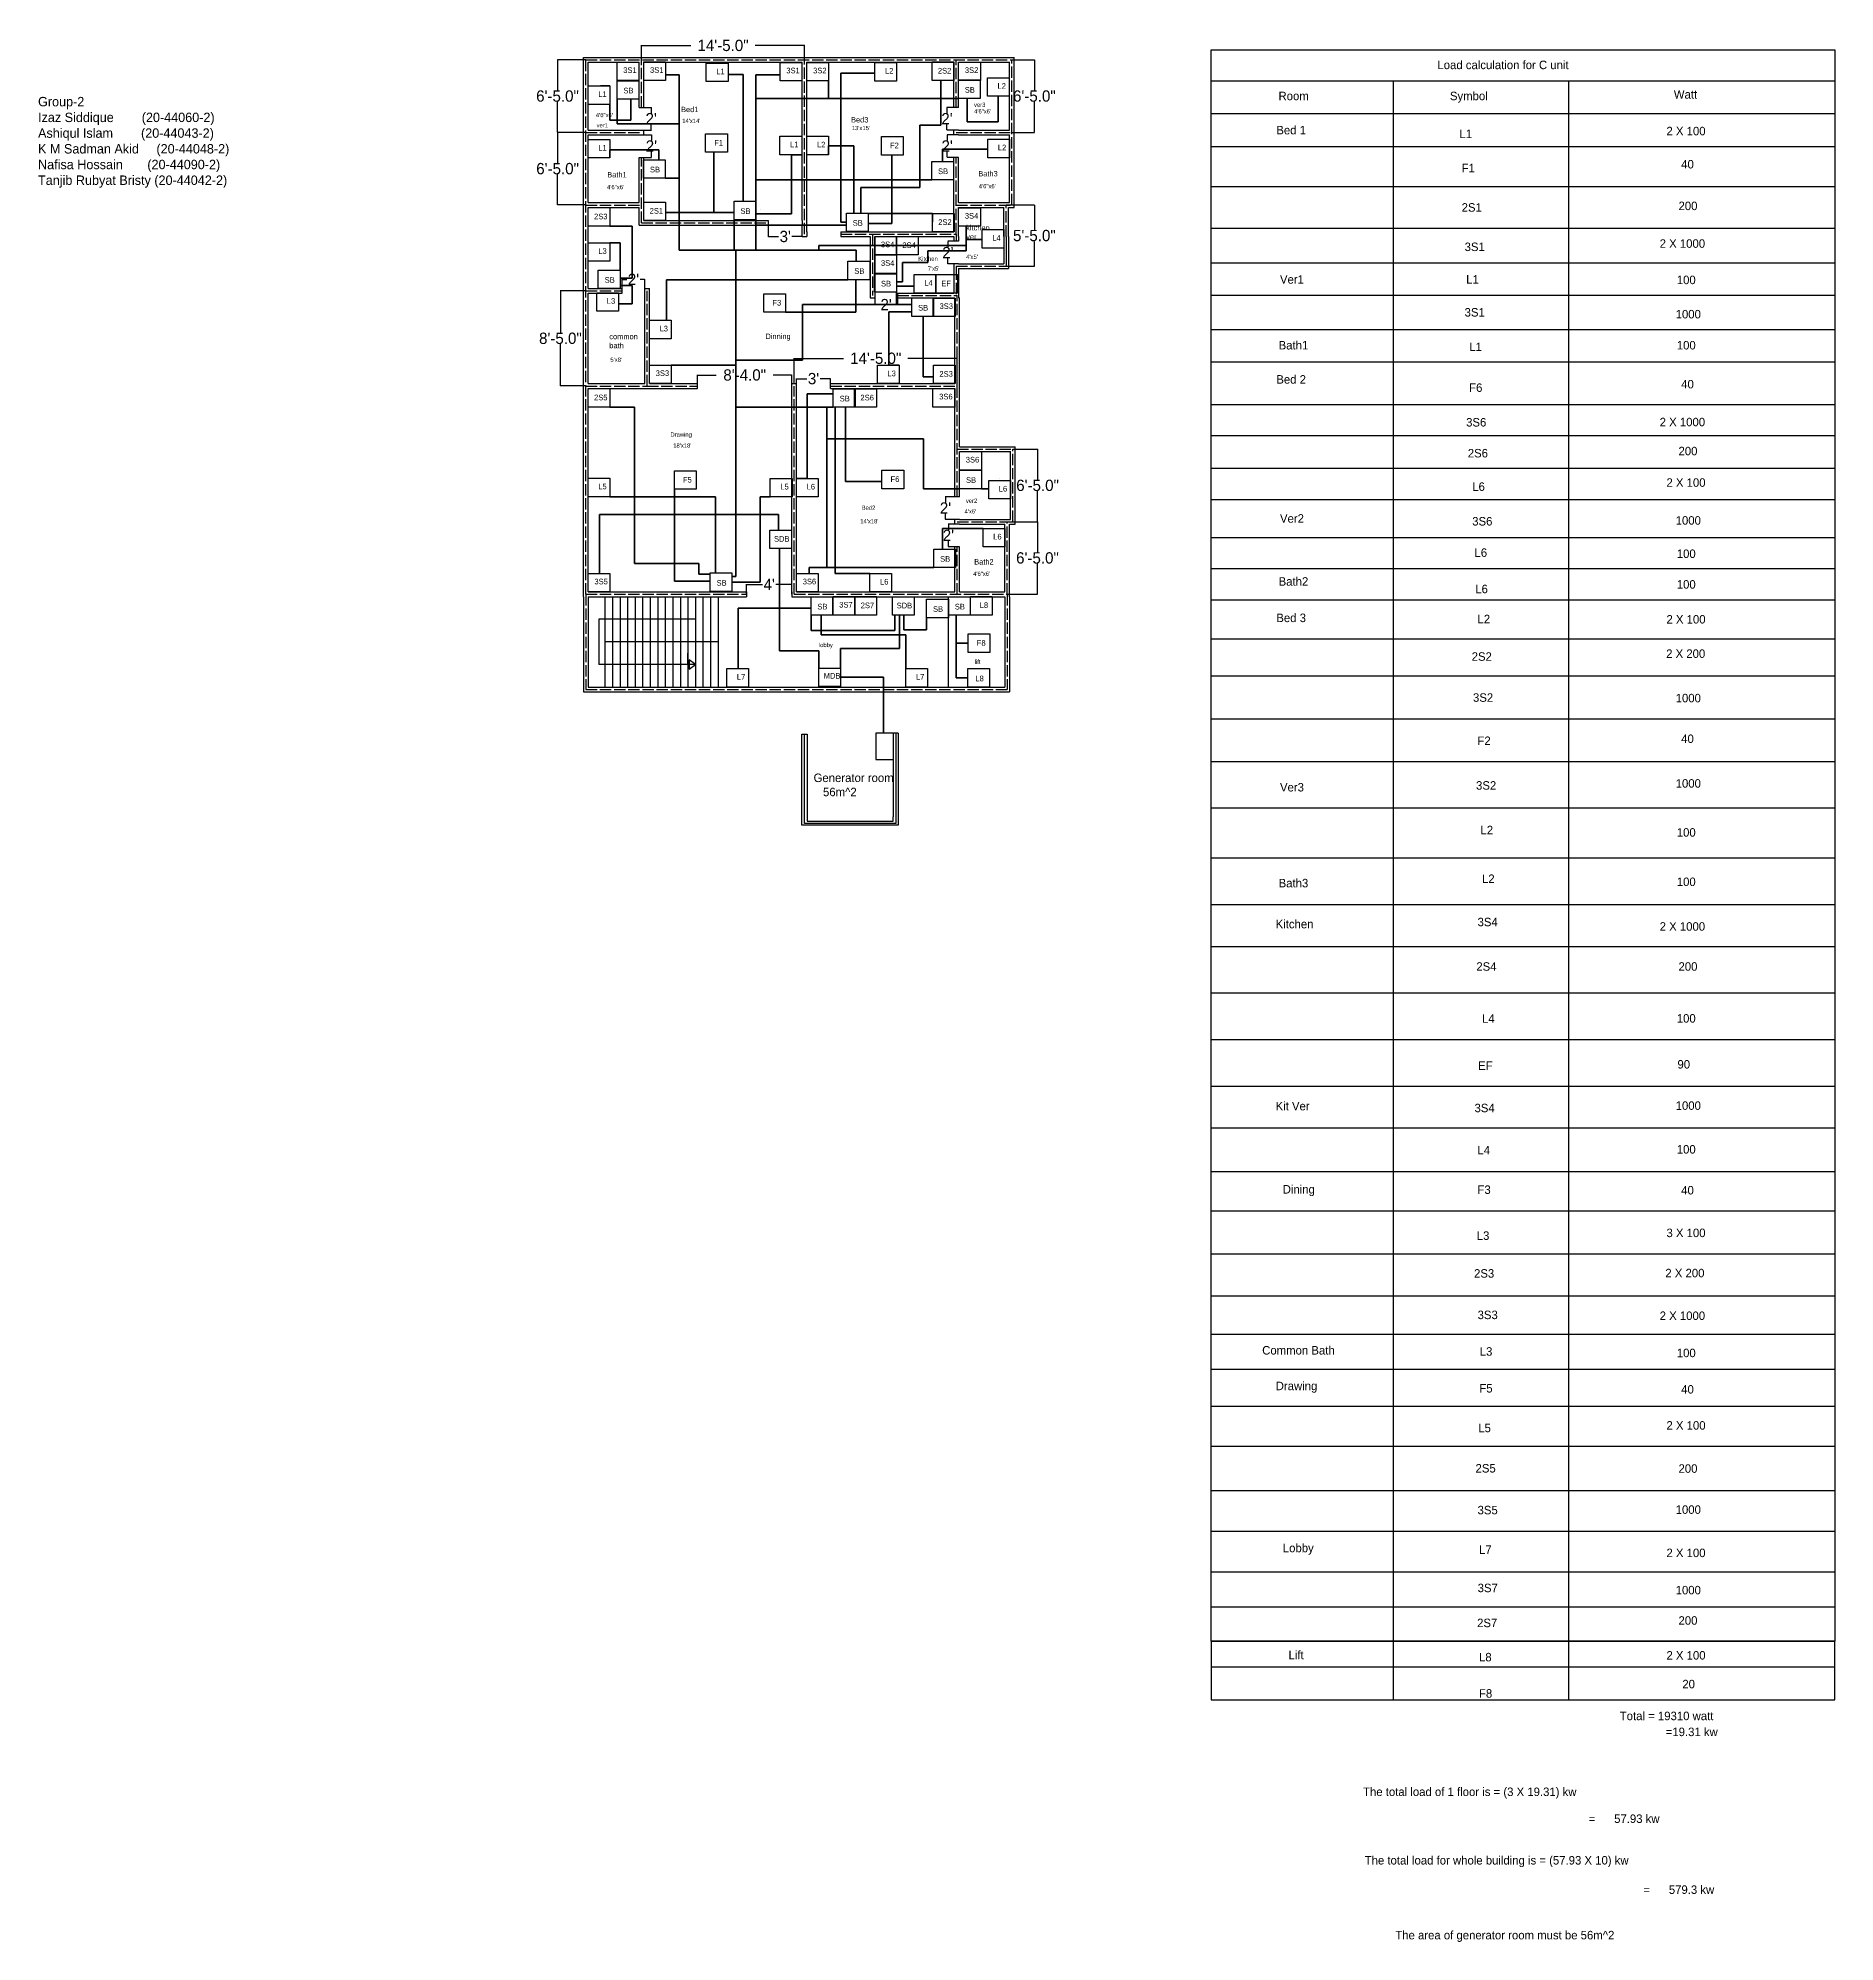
# Model space of a CAD drawing. Header units: inches. Extents: x 1026 to 2933, y -1122 to 897.
import ezdxf

# ---------------------------------------------------------------- set-up
doc = ezdxf.new("R2010")
doc.units = ezdxf.units.IN
doc.header["$MEASUREMENT"] = 0
doc.linetypes.add('ACAD_ISO02W100', pattern=[15, 12, -3])
doc.layers.add('Layer1', color=1, linetype='Continuous')
doc.layers.add('Layer3', color=2, linetype='Continuous')
doc.layers.add('Layer2', color=7, linetype='Continuous', true_color=0x28e316)
doc.dimstyles.get("Standard").update_dxf_attribs({"dimtxt": 12, "dimasz": 0.18, "dimexe": 0.18, "dimexo": 0.0625, "dimgap": 0.09, "dimtad": 0, "dimtih": 1, "dimtoh": 1, "dimdec": 1, "dimzin": 0, "dimdsep": 46, "dimlunit": 3, "dimtxsty": 'Standard', "dimcen": 0.09, "dimclre": 256, "dimadec": 0, "dimazin": 0, "dimtfac": 1, "dimtdec": 1, "dimtofl": 0, "dimtmove": 0, "dimatfit": 3, "dimfxl": 1, "dimtolj": 1, "dimtzin": 0, "dimarcsym": 0})

msp = doc.modelspace()

# ---------------------------------------------------------------- texts
at = {"color": 7, "true_color": 0xffffff, "attachment_point": 1}
for s, width, heights, insert, char_height in [('Load calculation for C unit', 225.36, [0], (2511.01, 873.48), 9), ('Group-2^JIzaz Siddique        (20-44060-2)^JAshiqul Islam        (20-44043-2)^JK M Sadman Akid     (20-44048-2)^JNafisa Hossain       (20-44090-2)^JTanjib Rubyat Bristy (20-44042-2)', 633.2652, [0], (1026.41, 835.02), 10), ('Room ', 230.5143, [0], (2342.42, 840.52), 9), ('Symbol', 127.0986, [0], (2524.26, 840.54), 9), ('Watt', 194.2004, [0], (2761.8, 842.18), 9), ('Bed 1', 114.4972, [0], (2340.11, 804.3), 9), ('L1', 160.6895, [0], (2534.41, 800.32), 9), ('2 X 100', 199.0477, [0], (2753.99, 803.3), 9), ('40', 169.9022, [0], (2769.63, 768.12), 9), ('F1', 138.6341, [0], (2536.68, 764.08), 9), ('2S1', 133.4141, [0], (2536.68, 722.29), 9), ('200', 121.1425, [0], (2766.77, 723.93), 9), ('3S1', 148.4133, [0], (2539.84, 680.5), 9), ('2 X 1000', 195.2748, [0], (2746.8, 683.97), 9), ('Ver1', 109.4232, [0], (2343.97, 645.92), 9), ('L1', 160.6895, [0], (2541.57, 645.99), 9), ('100', 155.5474, [0], (2764.92, 645.42), 9), ('3S1', 148.4133, [0], (2539.84, 611.02), 9), ('1000', 194.006, [0], (2763.77, 609.05), 9), ('Bath1', 134.0038, [0], (2342.56, 576.13), 9), ('L1', 160.6895, [0], (2544.76, 574.4), 9), ('100', 155.5474, [0], (2764.92, 576.12), 9), ('Bed 2', 114.4972, [0], (2340.11, 539.87), 9), ('F6', 138.6341, [0], (2544.67, 531.11), 9), ('40', 169.9022, [0], (2769.63, 534.8), 9), ('3S6', 148.4133, [0], (2541.46, 494.37), 9), ('2 X 1000', 195.2748, [0], (2746.8, 494.63), 9), ('2S6', 133.4141, [0], (2543.24, 461.59), 9), ('200', 121.1425, [0], (2766.77, 463.85), 9), ('L6', 160.6895, [0], (2547.95, 426.12), 9), ('2 X 100', 199.0477, [0], (2753.99, 430.45), 9), ('Ver2', 109.4232, [0], (2343.97, 392.33), 9), ('3S6', 148.4133, [0], (2547.93, 389.35), 9), ('1000', 194.006, [0], (2763.77, 390.25), 9), ('L6', 160.6895, [0], (2550.34, 356.12), 9), ('100', 155.5474, [0], (2764.92, 354.92), 9), ('Bath2', 134.0038, [0], (2342.56, 325.52), 9), ('L6', 160.6895, [0], (2551.14, 317.54), 9), ('100', 155.5474, [0], (2764.92, 322.41), 9), ('Bed 3', 114.4972, [0], (2340.11, 286.9), 9), ('L2', 160.6895, [0], (2553.53, 285.72), 9), ('2 X 100', 199.0477, [0], (2753.99, 285.37), 9), ('2S2', 133.4141, [0], (2547.36, 245.89), 9), ('2 X 200', 277.7382, [0], (2753.66, 248.95), 9), ('3S2', 148.4133, [0], (2548.74, 202.37), 9), ('1000', 194.006, [0], (2763.77, 201.77), 9), ('F2', 138.6341, [0], (2553.47, 156.51), 9), ('40', 169.9022, [0], (2769.63, 158.67), 9), ('Generator room^J   56m^ 2', 119.3862, [0], (1849.16, 117.2), 9), ('Ver3', 109.4232, [0], (2343.97, 107.22), 9), ('3S2', 148.4133, [0], (2551.98, 109.14), 9), ('1000', 194.006, [0], (2763.77, 111.27), 9), ('L2', 160.6895, [0], (2556.71, 61.82), 9), ('100', 155.5474, [0], (2764.92, 59.28), 9), ('Bath3', 134.0038, [0], (2342.56, 5.52), 9), ('L2', 160.6895, [0], (2558.3, 10.12), 9), ('100', 155.5474, [0], (2764.92, 6.9), 9), ('Kitchen', 267.2416, [0], (2339.38, -37.93), 9), ('3S4', 148.4133, [0], (2553.6, -35.75), 9), ('2 X 1000', 195.2748, [0], (2746.8, -40.46), 9), ('2S4', 133.4141, [0], (2552.29, -82.95), 9), ('200', 121.1425, [0], (2766.77, -82.93), 9), ('L4', 160.6895, [0], (2558.3, -138.2), 9), ('100', 155.5474, [0], (2764.92, -137.98), 9), ('EF', 167.0235, [0], (2554.24, -188.15), 9), ('90', 101.5188, [0], (2765.67, -186.72), 9), ('Kit Ver', 109.4034, [0], (2339.3, -231.04), 9), ('3S4', 148.4133, [0], (2550.37, -233.04), 9), ('1000', 194.006, [0], (2763.77, -230.51), 9), ('L4', 160.6895, [0], (2553.52, -277.75), 9), ('100', 155.5474, [0], (2764.92, -276.89), 9), ('Dining', 203.6587, [0], (2346.87, -319.3), 9), ('F3', 138.6341, [0], (2553.49, -319.69), 9), ('40', 169.9022, [0], (2769.63, -320.3), 9), ('L3', 160.6895, [0], (2552.73, -368.44), 9), ('3 X 100', 199.0477, [0], (2753.99, -365.53), 9), ('2S3', 133.4141, [0], (2549.85, -408.54), 9), ('2 X 200', 212.5012, [0], (2752.81, -408.17), 9), ('3S3', 148.4133, [0], (2553.61, -452.52), 9), ('2 X 1000', 195.2748, [0], (2746.8, -453.41), 9), ('Common Bath', 191.8768, [0], (2325.1, -490.1), 9), ('L3', 160.6895, [0], (2555.91, -491.34), 9), ('100', 155.5474, [0], (2764.92, -492.89), 9), ('Drawing', 161.5805, [0], (2339.45, -527.91), 9), ('F5', 138.6341, [0], (2555.5, -530.39), 9), ('40', 169.9022, [0], (2769.63, -531.51), 9), ('L5', 160.6895, [0], (2554.32, -572.48), 9), ('2 X 100', 199.0477, [0], (2753.99, -569.77), 9), ('2S5', 133.4141, [0], (2551.46, -615.26), 9), ('200', 121.1425, [0], (2766.77, -615.54), 9), ('3S5', 148.4133, [0], (2553.6, -659.61), 9), ('1000', 194.006, [0], (2763.77, -659.09), 9), ('Lobby', 145.5907, [0], (2346.99, -699.82), 9), ('L7', 160.6895, [9], (2555.12, -701.58), 9), ('2 X 100', 199.0477, [0], (2753.99, -705.01), 9), ('3S7', 148.4133, [0], (2553.68, -742.19), 9), ('1000', 194.006, [0], (2763.77, -744.52), 9), ('2S7', 133.4141, [0], (2553.1, -779.3), 9), ('200', 121.1425, [0], (2766.77, -776.71), 9), ('Lift', 230.5888, [0], (2353.03, -813.31), 9), ('L8', 160.6895, [0], (2555.12, -815.6), 9), ('2 X 100', 199.0477, [0], (2753.99, -813.68), 9), ('20', 166.0434, [0], (2770.84, -844.19), 9), ('F8', 138.6341, [0], (2555.09, -854.12), 9), ('Total = 19310 watt^J      ', 455.4202, [0], (2704.44, -877.97), 9), ('=19.31 kw', 137.5466, [0], (2753.2, -894.89), 9), ('The total load of 1 floor is = (3 X 19.31) kw', 596.7008, [0], (2432.11, -958.45), 9), ('\\pxi-3,l4,t4;=^I57.93 kw', 148.9587, [0], (2662.48, -986.99), 9), ('The total load for whole building is = (57.93 X 10) kw', 496.2403, [0], (2433.85, -1031.11), 9), ('\\pxi-3,l4,t4;=^I579.3 kw', 160.2172, [0], (2720.5, -1062.25), 9), ('The area of generator room must be 56m^ 2', 385.0091, [0], (2466.31, -1110.5), 9)]:
    msp.add_mtext_dynamic_manual_height_columns(s, width=width, gutter_width=1, heights=heights, dxfattribs=dict(at, insert=insert, char_height=char_height))
at = {"attachment_point": 1}
for s, insert, char_height, width in [('3S1', (1647.19, 866.42), 6, 8.538), ('3S1', (1675.65, 866.52), 6, 8.538), ('L1', (1746.03, 865.11), 6, 11.9532), ('3S1', (1820.25, 866), 6, 8.538), ('3S2', (1848.65, 866), 6, 8.538), ('L2', (1924.91, 865.67), 6, 11.9532), ('2S2', (1981.02, 865.82), 6, 8.2534), ('3S2', (2009.65, 866.42), 6, 8.538), ('L2', (2044.33, 849.63), 6, 11.9532), ('L1', (1620.77, 840.94), 6, 11.9532), ('SB', (1647.46, 844.72), 6, 8.2534), ('SB', (2009.6, 845.52), 6, 8.2534), ('{\\C3;Bed1}', (1708.59, 824.58), 5.7, 93.5153), ('{\\C3;Bed3}', (1888.91, 813.64), 5.7, 93.5153), ('F1', (1743.78, 789.44), 6, 10.8148), ('L1', (1620.77, 784.18), 6, 11.9532), ('L1', (1824.22, 787.56), 6, 11.9532), ('L2', (1852.77, 787.46), 6, 11.9532), ('F2', (1930.24, 786.53), 6, 10.8148), ('L2', (2044.67, 784.29), 6, 11.9532), ('{\\C3;Bath1}', (1630.3, 755.32), 5.7, 93.5153), ('SB', (1675.56, 760.97), 6, 8.2534), ('SB', (1981.23, 759.11), 6, 8.2534), ('{\\C3;Bath3}', (2023.94, 756.4), 5.7, 93.5153), ('2S3', (1616.27, 711.2), 6, 8.2534), ('2S1', (1675.27, 717.17), 6, 8.2534), ('SB', (1771.56, 716.93), 6, 8.2534), ('3S4', (2009.65, 711.89), 6, 8.538), ('SB', (1890.73, 704.35), 6, 8.2534), ('2S2', (1981.37, 705.17), 6, 8.2534), ('{\\C3;kitchen\\Pver}', (2011.08, 699.1), 5.7, 93.5153), ('L4', (2038.71, 688.41), 6, 11.9532), ('L3', (1620.77, 674.55), 6, 11.9532), ('3S4', (1920.65, 681.53), 6, 8.538), ('2S4', (1943.34, 680.72), 6, 8.2534), ('SB', (1892.37, 653.34), 6, 8.2534), ('3S4', (1920.65, 661.83), 6, 8.538), ('SB', (1627.56, 643.86), 6, 8.2534), ('SB', (1920.67, 639.96), 6, 8.2534), ('L4', (1966.58, 640.73), 6, 11.9532), ('EF', (1984.58, 640.17), 6, 11.0994), ('L3', (1629.81, 621.56), 6, 11.9532), ('F3', (1805.5, 619.7), 6, 10.8148), ('SB', (1960.04, 614.39), 6, 8.2534), ('3S3', (1982.77, 616.07), 6, 8.538), ('L3', (1685.77, 592.24), 6, 11.9532), ('{\\C3;common\\Pbath}', (1632.48, 583.67), 5.7, 93.5153), ('{\\C3;Dinning}', (1798.14, 583.91), 5.7, 93.5153), ('3S3', (1681.65, 544.94), 6, 8.538), ('L3', (1927.52, 544.73), 6, 11.9532), ('2S3', (1982.65, 544.17), 6, 8.2534), ('2S5', (1616.27, 519.21), 6, 8.2534), ('SB', (1876.85, 518), 6, 8.2534), ('2S6', (1898.87, 519.08), 6, 8.2534), ('3S6', (1982.4, 520.12), 6, 8.538), ('3S6', (2010.65, 453.18), 6, 8.538), ('L5', (1620.77, 424.79), 6, 11.9532), ('F5', (1710.56, 431.94), 6, 10.8148), ('L5', (1813.9, 424.59), 6, 11.9532), ('L6', (1841.77, 424.59), 6, 11.9532), ('F6', (1930.82, 432.52), 6, 10.8148), ('SB', (2010.89, 431.6), 6, 8.2534), ('L6', (2045.65, 422.41), 6, 11.9532), ('SDB', (1807.15, 369.19), 6, 12.2378), ('L6', (2039.73, 371.56), 6, 11.9532), ('SB', (1983.44, 347.88), 6, 8.2534), ('{\\C3;Bath2}', (2019.59, 344.67), 5.7, 93.5153), ('3S5', (1616.65, 323.94), 6, 8.538), ('3S6', (1837.65, 323.94), 6, 8.538), ('L6', (1919.6, 323.73), 6, 11.9532), ('SB', (1746.22, 322.51), 6, 8.2534), ('SB', (1853.27, 297.29), 6, 8.2534), ('3S7', (1876.32, 299.31), 6, 8.538), ('2S7', (1899.18, 298.63), 6, 8.2534), ('SDB', (1937.29, 298.47), 6, 12.2378), ('SB', (1975.87, 294.77), 6, 8.2534), ('SB', (1999.01, 297.28), 6, 8.2534), ('L8', (2025.47, 298.85), 6, 11.9532), ('F8', (2022.34, 258.83), 6, 10.8148), ('L7', (1767.79, 222.73), 6, 11.9532), ('MDB', (1859.88, 223.92), 6, 15.0838), ('L7', (1957.72, 222.73), 6, 11.9532), ('L8', (2020.81, 221.1), 6, 11.9532)]:
    msp.add_mtext(s, dxfattribs=dict(at, insert=insert, char_height=char_height, width=width))
at = {"layer": 'Defpoints', "color": 0, "lineweight": 35, "char_height": 4.5, "attachment_point": 1}
for s, insert in [('{\\C3;ver3}', (2019.39, 828.97)), ("14'x14'", (1709.81, 811.83)), ('4\'6"x6\'', (2019.5, 821.99)), ("13'x15'", (1889.75, 804.29)), ('4\'6"x6\'', (1630.06, 741.62)), ('4\'6"x6\'', (2024.42, 742.61)), ('{\\C3;Kitchen}', (1960.22, 665.57)), ("7'x5'", (1970.29, 655.21)), ("5'x8'", (1633.59, 558.53)), ('{\\C3;Drawing}', (1697.31, 479.11)), ("18'x18'", (1700.29, 467.47)), ('{\\C3;ver2}', (2010.73, 408.9)), ("14'x18'", (1898.68, 387.17)), ("4'x6'", (2009.32, 397.62)), ('4\'6"x6\'', (2018.44, 331.43)), ('{\\C3;lobby}', (1854.76, 255.85)), ('{\\C3;lift}', (2020.05, 238.03))]:
    msp.add_mtext(s, dxfattribs=dict(at, insert=insert))
for s, insert, width in [('4\'6"x6\'', (1618.19, 818.06), 0.7854), ('{\\C3;ver1}', (1618.98, 807.15), 1.4554), ("4'x5'", (2011.08, 667.65), 1.2549), ('{\\C3;Bed2}', (1900.23, 401.54), 0.3496)]:
    msp.add_mtext(s, dxfattribs=dict(at, insert=insert, width=width))

# ---------------------------------------------------------------- blocks, each defined once
blk = doc.blocks.new('*D29')
at = {"layer": 'Defpoints', "lineweight": -2, "transparency": 16777216}
for p, q in [((1607.5, 874.4), (1577.4, 874.4)), ((1607.5, 797.4), (1577.4, 797.4))]:
    blk.add_line(p, q, dxfattribs=at)
at = {"layer": 'Defpoints', "color": 0, "lineweight": -2, "transparency": 16777216}
for p, q in [((1577.5, 874.2), (1577.5, 841.9)), ((1577.5, 797.5), (1577.5, 829.8))]:
    blk.add_line(p, q, dxfattribs=at)
at = {"layer": 'Defpoints', "color": 0, "transparency": 16777216}
for p in [(1607.6, 874.4), (1577.5, 797.4), (1607.6, 797.4)]:
    blk.add_point(p, dxfattribs=at)
for points in [[(1577.5, 874.2), (1577.6, 874.2), (1577.5, 874.4)], [(1577.5, 797.5), (1577.6, 797.5), (1577.5, 797.4)]]:
    blk.add_solid(points, dxfattribs=at)
at = {"layer": 'Defpoints', "color": 0, "lineweight": 35, "transparency": 16777216, "insert": (1577.5, 835.9), "char_height": 12, "attachment_point": 5}
blk.add_mtext('\\A1;6\'-5.0"', dxfattribs=at)
blk = doc.blocks.new('*D30')
at = {"layer": 'Defpoints', "lineweight": -2, "transparency": 16777216}
for p, q in [((1607.5, 797.4), (1577.4, 797.4)), ((1607.5, 720.4), (1577.4, 720.4))]:
    blk.add_line(p, q, dxfattribs=at)
at = {"layer": 'Defpoints', "color": 0, "lineweight": -2, "transparency": 16777216}
for p, q in [((1577.6, 797.2), (1577.6, 764.9)), ((1577.6, 720.5), (1577.6, 752.8))]:
    blk.add_line(p, q, dxfattribs=at)
at = {"layer": 'Defpoints', "color": 0, "transparency": 16777216}
for p in [(1577.6, 797.4), (1607.6, 797.4), (1607.6, 720.4)]:
    blk.add_point(p, dxfattribs=at)
for points in [[(1577.5, 797.2), (1577.6, 797.2), (1577.6, 797.4)], [(1577.5, 720.5), (1577.6, 720.5), (1577.6, 720.4)]]:
    blk.add_solid(points, dxfattribs=at)
at = {"layer": 'Defpoints', "color": 0, "lineweight": 35, "transparency": 16777216, "insert": (1577.6, 758.9), "char_height": 12, "attachment_point": 5}
blk.add_mtext('\\A1;6\'-5.0"', dxfattribs=at)
blk = doc.blocks.new('*D31')
at = {"layer": 'Defpoints', "lineweight": -2, "transparency": 16777216}
for p, q in [((1607.5, 629.4), (1580.4, 629.4)), ((1607.5, 528.4), (1580.4, 528.4))]:
    blk.add_line(p, q, dxfattribs=at)
at = {"layer": 'Defpoints', "color": 0, "lineweight": -2, "transparency": 16777216}
for p, q in [((1580.6, 629.2), (1580.6, 584.9)), ((1580.6, 528.5), (1580.6, 572.8))]:
    blk.add_line(p, q, dxfattribs=at)
at = {"layer": 'Defpoints', "color": 0, "transparency": 16777216}
for p in [(1607.6, 629.4), (1580.6, 528.4), (1607.6, 528.4)]:
    blk.add_point(p, dxfattribs=at)
for points in [[(1580.6, 629.2), (1580.7, 629.2), (1580.6, 629.4)], [(1580.6, 528.5), (1580.7, 528.5), (1580.6, 528.4)]]:
    blk.add_solid(points, dxfattribs=at)
at = {"layer": 'Defpoints', "color": 0, "lineweight": 35, "transparency": 16777216, "insert": (1580.6, 578.9), "char_height": 12, "attachment_point": 5}
blk.add_mtext('\\A1;8\'-5.0"', dxfattribs=at)
blk = doc.blocks.new('*D32')
at = {"layer": 'Defpoints', "lineweight": -2, "transparency": 16777216}
for p, q in [((1666.6, 874.4), (1666.6, 889.8)), ((1839.6, 874.4), (1839.6, 889.8))]:
    blk.add_line(p, q, dxfattribs=at)
at = {"layer": 'Defpoints', "color": 0, "lineweight": -2, "transparency": 16777216}
for p, q in [((1666.8, 889.6), (1719, 889.6)), ((1839.4, 889.6), (1787.2, 889.6))]:
    blk.add_line(p, q, dxfattribs=at)
at = {"layer": 'Defpoints', "color": 0, "transparency": 16777216}
for p in [(1839.6, 889.6), (1666.6, 874.4), (1839.6, 874.4)]:
    blk.add_point(p, dxfattribs=at)
for points in [[(1666.8, 889.6), (1666.8, 889.5), (1666.6, 889.6)], [(1839.4, 889.6), (1839.4, 889.5), (1839.6, 889.6)]]:
    blk.add_solid(points, dxfattribs=at)
at = {"layer": 'Defpoints', "color": 0, "lineweight": 35, "transparency": 16777216, "insert": (1753.1, 889.6), "char_height": 12, "attachment_point": 5}
blk.add_mtext('\\A1;14\'-5.0"', dxfattribs=at)
blk = doc.blocks.new('*D34')
at = {"layer": 'Defpoints', "lineweight": -2, "transparency": 16777216}
for p, q in [((2059.6, 874.4), (2083.6, 874.4)), ((2059.6, 797.4), (2083.6, 797.4))]:
    blk.add_line(p, q, dxfattribs=at)
at = {"layer": 'Defpoints', "color": 0, "lineweight": -2, "transparency": 16777216}
for p, q in [((2083.4, 874.2), (2083.4, 841.9)), ((2083.4, 797.5), (2083.4, 829.8))]:
    blk.add_line(p, q, dxfattribs=at)
at = {"layer": 'Defpoints', "color": 0, "transparency": 16777216}
for p in [(2059.6, 874.4), (2059.6, 797.4), (2083.4, 797.4)]:
    blk.add_point(p, dxfattribs=at)
for points in [[(2083.3, 874.2), (2083.4, 874.2), (2083.4, 874.4)], [(2083.3, 797.5), (2083.4, 797.5), (2083.4, 797.4)]]:
    blk.add_solid(points, dxfattribs=at)
at = {"layer": 'Defpoints', "color": 0, "lineweight": 35, "transparency": 16777216, "insert": (2083.4, 835.9), "char_height": 12, "attachment_point": 5}
blk.add_mtext('\\A1;6\'-5.0"', dxfattribs=at)
blk = doc.blocks.new('*D36')
at = {"layer": 'Defpoints', "lineweight": -2, "transparency": 16777216}
for p, q in [((2053.6, 720.4), (2083.6, 720.4)), ((2053.6, 655.4), (2083.6, 655.4))]:
    blk.add_line(p, q, dxfattribs=at)
at = {"layer": 'Defpoints', "color": 0, "lineweight": -2, "transparency": 16777216}
for p, q in [((2083.4, 720.2), (2083.4, 693.9)), ((2083.4, 655.5), (2083.4, 681.8))]:
    blk.add_line(p, q, dxfattribs=at)
at = {"layer": 'Defpoints', "color": 0, "transparency": 16777216}
for p in [(2053.6, 720.4), (2053.6, 655.4), (2083.4, 655.4)]:
    blk.add_point(p, dxfattribs=at)
for points in [[(2083.4, 720.2), (2083.4, 720.2), (2083.4, 720.4)], [(2083.4, 655.5), (2083.4, 655.5), (2083.4, 655.4)]]:
    blk.add_solid(points, dxfattribs=at)
at = {"layer": 'Defpoints', "color": 0, "lineweight": 35, "transparency": 16777216, "insert": (2083.4, 687.9), "char_height": 12, "attachment_point": 5}
blk.add_mtext('\\A1;5\'-5.0"', dxfattribs=at)
blk = doc.blocks.new('*D37')
at = {"layer": 'Defpoints', "lineweight": -2, "transparency": 16777216}
for p, q in [((2060.6, 461.4), (2087, 461.4)), ((2060.6, 384.4), (2087, 384.4))]:
    blk.add_line(p, q, dxfattribs=at)
at = {"layer": 'Defpoints', "color": 0, "lineweight": -2, "transparency": 16777216}
for p, q in [((2086.8, 461.2), (2086.8, 428.9)), ((2086.8, 384.5), (2086.8, 416.8))]:
    blk.add_line(p, q, dxfattribs=at)
at = {"layer": 'Defpoints', "color": 0, "transparency": 16777216}
for p in [(2060.6, 461.4), (2060.6, 384.4), (2086.8, 384.4)]:
    blk.add_point(p, dxfattribs=at)
for points in [[(2086.8, 461.2), (2086.8, 461.2), (2086.8, 461.4)], [(2086.8, 384.5), (2086.8, 384.5), (2086.8, 384.4)]]:
    blk.add_solid(points, dxfattribs=at)
at = {"layer": 'Defpoints', "color": 0, "lineweight": 35, "transparency": 16777216, "insert": (2086.8, 422.9), "char_height": 12, "attachment_point": 5}
blk.add_mtext('\\A1;6\'-5.0"', dxfattribs=at)
blk = doc.blocks.new('*D38')
at = {"layer": 'Defpoints', "lineweight": -2, "transparency": 16777216}
for p, q in [((2054.6, 384.4), (2086.9, 384.4)), ((2054.6, 307.4), (2086.9, 307.4))]:
    blk.add_line(p, q, dxfattribs=at)
at = {"layer": 'Defpoints', "color": 0, "lineweight": -2, "transparency": 16777216}
for p, q in [((2086.7, 384.2), (2086.7, 351.9)), ((2086.7, 307.5), (2086.7, 339.8))]:
    blk.add_line(p, q, dxfattribs=at)
at = {"layer": 'Defpoints', "color": 0, "transparency": 16777216}
for p in [(2054.6, 384.4), (2054.6, 307.4), (2086.7, 307.4)]:
    blk.add_point(p, dxfattribs=at)
for points in [[(2086.7, 384.2), (2086.7, 384.2), (2086.7, 384.4)], [(2086.7, 307.5), (2086.7, 307.5), (2086.7, 307.4)]]:
    blk.add_solid(points, dxfattribs=at)
at = {"layer": 'Defpoints', "color": 0, "lineweight": 35, "transparency": 16777216, "insert": (2086.7, 345.9), "char_height": 12, "attachment_point": 5}
blk.add_mtext('\\A1;6\'-5.0"', dxfattribs=at)
blk = doc.blocks.new('*D41')
at = {"layer": 'Defpoints', "lineweight": -2, "transparency": 16777216}
for p, q in [((1828.6, 530.9), (1828.6, 557.8)), ((2001.6, 528.4), (2001.6, 557.8))]:
    blk.add_line(p, q, dxfattribs=at)
at = {"layer": 'Defpoints', "color": 0, "lineweight": -2, "transparency": 16777216}
for p, q in [((1828.8, 557.7), (1881, 557.7)), ((2001.4, 557.7), (1949.2, 557.7))]:
    blk.add_line(p, q, dxfattribs=at)
at = {"layer": 'Defpoints', "color": 0, "transparency": 16777216}
for p in [(2001.6, 557.7), (1828.6, 530.9), (2001.6, 528.4)]:
    blk.add_point(p, dxfattribs=at)
for points in [[(1828.8, 557.7), (1828.8, 557.6), (1828.6, 557.7)], [(2001.4, 557.7), (2001.4, 557.6), (2001.6, 557.7)]]:
    blk.add_solid(points, dxfattribs=at)
at = {"layer": 'Defpoints', "color": 0, "lineweight": 35, "transparency": 16777216, "insert": (1915.1, 557.7), "char_height": 12, "attachment_point": 5}
blk.add_mtext('\\A1;14\'-5.0"', dxfattribs=at)
blk = doc.blocks.new('*D43')
at = {"layer": 'Defpoints', "lineweight": -2, "transparency": 16777216}
for p, q in [((1778.1, 307.4), (1778.1, 318)), ((1826.1, 307.4), (1826.1, 318))]:
    blk.add_line(p, q, dxfattribs=at)
at = {"layer": 'Defpoints', "color": 0, "lineweight": -2, "transparency": 16777216}
for p, q in [((1778.3, 317.8), (1795, 317.8)), ((1825.9, 317.8), (1809.2, 317.8))]:
    blk.add_line(p, q, dxfattribs=at)
at = {"layer": 'Defpoints', "color": 0, "transparency": 16777216}
for p in [(1778.1, 307.4), (1826.1, 317.8), (1826.1, 307.4)]:
    blk.add_point(p, dxfattribs=at)
for points in [[(1778.3, 317.8), (1778.3, 317.8), (1778.1, 317.8)], [(1825.9, 317.8), (1825.9, 317.8), (1826.1, 317.8)]]:
    blk.add_solid(points, dxfattribs=at)
at = {"layer": 'Defpoints', "color": 0, "lineweight": 35, "transparency": 16777216, "insert": (1802.1, 317.8), "char_height": 12, "attachment_point": 5}
blk.add_mtext("\\A1;4'", dxfattribs=at)
blk = doc.blocks.new('*D44')
at = {"layer": 'Defpoints', "lineweight": -2, "transparency": 16777216}
for p, q in [((1999, 381.9), (1992, 381.9)), ((1999, 357.9), (1992, 357.9))]:
    blk.add_line(p, q, dxfattribs=at)
at = {"layer": 'Defpoints', "color": 0, "lineweight": -2, "transparency": 16777216}
for p, q in [((1992.2, 381.7), (1992.2, 375.9)), ((1992.2, 358), (1992.2, 363.8))]:
    blk.add_line(p, q, dxfattribs=at)
at = {"layer": 'Defpoints', "color": 0, "transparency": 16777216}
for p in [(1999.1, 381.9), (1992.2, 357.9), (1999.1, 357.9)]:
    blk.add_point(p, dxfattribs=at)
for points in [[(1992.1, 381.7), (1992.2, 381.7), (1992.2, 381.9)], [(1992.1, 358), (1992.2, 358), (1992.2, 357.9)]]:
    blk.add_solid(points, dxfattribs=at)
at = {"layer": 'Defpoints', "color": 0, "lineweight": 35, "transparency": 16777216, "insert": (1992.2, 369.9), "char_height": 12, "attachment_point": 5}
blk.add_mtext("\\A1;2'", dxfattribs=at)
blk = doc.blocks.new('*D45')
at = {"layer": 'Defpoints', "lineweight": -2, "transparency": 16777216}
for p, q in [((1999, 410.9), (1988.9, 410.9)), ((1999, 386.9), (1988.9, 386.9))]:
    blk.add_line(p, q, dxfattribs=at)
at = {"layer": 'Defpoints', "color": 0, "lineweight": -2, "transparency": 16777216}
for p, q in [((1989.1, 410.7), (1989.1, 404.9)), ((1989.1, 387), (1989.1, 392.8))]:
    blk.add_line(p, q, dxfattribs=at)
at = {"layer": 'Defpoints', "color": 0, "transparency": 16777216}
for p in [(1999.1, 410.9), (1989.1, 386.9), (1999.1, 386.9)]:
    blk.add_point(p, dxfattribs=at)
for points in [[(1989.1, 410.7), (1989.1, 410.7), (1989.1, 410.9)], [(1989.1, 387), (1989.1, 387), (1989.1, 386.9)]]:
    blk.add_solid(points, dxfattribs=at)
at = {"layer": 'Defpoints', "color": 0, "lineweight": 35, "transparency": 16777216, "insert": (1989.1, 398.9), "char_height": 12, "attachment_point": 5}
blk.add_mtext("\\A1;2'", dxfattribs=at)
blk = doc.blocks.new('*D46')
at = {"layer": 'Defpoints', "lineweight": -2, "transparency": 16777216}
for p, q in [((1831.1, 530.9), (1831.1, 536.3)), ((1867.1, 530.9), (1867.1, 536.3))]:
    blk.add_line(p, q, dxfattribs=at)
at = {"layer": 'Defpoints', "color": 0, "lineweight": -2, "transparency": 16777216}
for p, q in [((1831.3, 536.1), (1842, 536.1)), ((1866.9, 536.1), (1856.2, 536.1))]:
    blk.add_line(p, q, dxfattribs=at)
at = {"layer": 'Defpoints', "color": 0, "transparency": 16777216}
for p in [(1831.1, 536.1), (1831.1, 530.9), (1867.1, 530.9)]:
    blk.add_point(p, dxfattribs=at)
for points in [[(1831.3, 536.1), (1831.3, 536.1), (1831.1, 536.1)], [(1866.9, 536.1), (1866.9, 536.1), (1867.1, 536.1)]]:
    blk.add_solid(points, dxfattribs=at)
at = {"layer": 'Defpoints', "color": 0, "lineweight": 35, "transparency": 16777216, "insert": (1849.1, 536.1), "char_height": 12, "attachment_point": 5}
blk.add_mtext("\\A1;3'", dxfattribs=at)
blk = doc.blocks.new('*D47')
at = {"layer": 'Defpoints', "lineweight": -2, "transparency": 16777216}
for p, q in [((1646.1, 631.9), (1646.1, 641.7)), ((1670.1, 631.9), (1670.1, 641.7))]:
    blk.add_line(p, q, dxfattribs=at)
at = {"layer": 'Defpoints', "color": 0, "lineweight": -2, "transparency": 16777216}
for p, q in [((1646.3, 641.5), (1651, 641.5)), ((1669.9, 641.5), (1665.2, 641.5))]:
    blk.add_line(p, q, dxfattribs=at)
at = {"layer": 'Defpoints', "color": 0, "transparency": 16777216}
for p in [(1646.1, 641.5), (1646.1, 631.9), (1670.1, 631.9)]:
    blk.add_point(p, dxfattribs=at)
for points in [[(1646.3, 641.5), (1646.3, 641.5), (1646.1, 641.5)], [(1669.9, 641.5), (1669.9, 641.5), (1670.1, 641.5)]]:
    blk.add_solid(points, dxfattribs=at)
at = {"layer": 'Defpoints', "color": 0, "lineweight": 35, "transparency": 16777216, "insert": (1658.1, 641.5), "char_height": 12, "attachment_point": 5}
blk.add_mtext("\\A1;2'", dxfattribs=at)
blk = doc.blocks.new('*D48')
at = {"layer": 'Defpoints', "lineweight": -2, "transparency": 16777216}
for p, q in [((1801.1, 701.3), (1801.1, 686.7)), ((1837.1, 686.9), (1837.1, 687))]:
    blk.add_line(p, q, dxfattribs=at)
at = {"layer": 'Defpoints', "color": 0, "lineweight": -2, "transparency": 16777216}
for p, q in [((1801.3, 686.9), (1812, 686.9)), ((1836.9, 686.9), (1826.2, 686.9))]:
    blk.add_line(p, q, dxfattribs=at)
at = {"layer": 'Defpoints', "color": 0, "transparency": 16777216}
for p in [(1801.1, 701.4), (1837.1, 686.9), (1837.1, 686.9)]:
    blk.add_point(p, dxfattribs=at)
for points in [[(1801.3, 686.9), (1801.3, 686.8), (1801.1, 686.9)], [(1836.9, 686.9), (1836.9, 686.8), (1837.1, 686.9)]]:
    blk.add_solid(points, dxfattribs=at)
at = {"layer": 'Defpoints', "color": 0, "lineweight": 35, "transparency": 16777216, "insert": (1819.1, 686.9), "char_height": 12, "attachment_point": 5}
blk.add_mtext("\\A1;3'", dxfattribs=at)
blk = doc.blocks.new('*D50')
at = {"layer": 'Defpoints', "lineweight": -2, "transparency": 16777216}
for p, q in [((1914.1, 621.8), (1914.1, 614.5)), ((1938.1, 621.8), (1938.1, 614.5))]:
    blk.add_line(p, q, dxfattribs=at)
at = {"layer": 'Defpoints', "color": 0, "lineweight": -2, "transparency": 16777216}
for p, q in [((1914.3, 614.7), (1919, 614.7)), ((1937.9, 614.7), (1933.2, 614.7))]:
    blk.add_line(p, q, dxfattribs=at)
at = {"layer": 'Defpoints', "color": 0, "transparency": 16777216}
for p in [(1914.1, 621.9), (1914.1, 614.7), (1938.1, 621.9)]:
    blk.add_point(p, dxfattribs=at)
for points in [[(1914.3, 614.7), (1914.3, 614.7), (1914.1, 614.7)], [(1937.9, 614.7), (1937.9, 614.7), (1938.1, 614.7)]]:
    blk.add_solid(points, dxfattribs=at)
at = {"layer": 'Defpoints', "color": 0, "lineweight": 35, "transparency": 16777216, "insert": (1926.1, 614.7), "char_height": 12, "attachment_point": 5}
blk.add_mtext("\\A1;2'", dxfattribs=at)
blk = doc.blocks.new('*D51')
at = {"layer": 'Defpoints', "lineweight": -2, "transparency": 16777216}
for p, q in [((1998, 681.9), (1991.5, 681.9)), ((1998, 657.9), (1991.5, 657.9))]:
    blk.add_line(p, q, dxfattribs=at)
at = {"layer": 'Defpoints', "color": 0, "lineweight": -2, "transparency": 16777216}
for p, q in [((1991.7, 681.7), (1991.7, 675.9)), ((1991.7, 658), (1991.7, 663.8))]:
    blk.add_line(p, q, dxfattribs=at)
at = {"layer": 'Defpoints', "color": 0, "transparency": 16777216}
for p in [(1998.1, 681.9), (1991.7, 657.9), (1998.1, 657.9)]:
    blk.add_point(p, dxfattribs=at)
for points in [[(1991.7, 681.7), (1991.7, 681.7), (1991.7, 681.9)], [(1991.7, 658), (1991.7, 658), (1991.7, 657.9)]]:
    blk.add_solid(points, dxfattribs=at)
at = {"layer": 'Defpoints', "color": 0, "lineweight": 35, "transparency": 16777216, "insert": (1991.7, 669.9), "char_height": 12, "attachment_point": 5}
blk.add_mtext("\\A1;2'", dxfattribs=at)
blk = doc.blocks.new('*D52')
at = {"layer": 'Defpoints', "lineweight": -2, "transparency": 16777216}
for p, q in [((1998, 794.9), (1990.8, 794.9)), ((1998, 770.9), (1990.8, 770.9))]:
    blk.add_line(p, q, dxfattribs=at)
at = {"layer": 'Defpoints', "color": 0, "lineweight": -2, "transparency": 16777216}
for p, q in [((1990.9, 794.7), (1990.9, 788.9)), ((1990.9, 771), (1990.9, 776.8))]:
    blk.add_line(p, q, dxfattribs=at)
at = {"layer": 'Defpoints', "color": 0, "transparency": 16777216}
for p in [(1998.1, 794.9), (1990.9, 770.9), (1998.1, 770.9)]:
    blk.add_point(p, dxfattribs=at)
for points in [[(1990.9, 794.7), (1991, 794.7), (1990.9, 794.9)], [(1990.9, 771), (1991, 771), (1990.9, 770.9)]]:
    blk.add_solid(points, dxfattribs=at)
at = {"layer": 'Defpoints', "color": 0, "lineweight": 35, "transparency": 16777216, "insert": (1990.9, 782.9), "char_height": 12, "attachment_point": 5}
blk.add_mtext("\\A1;2'", dxfattribs=at)
blk = doc.blocks.new('*D53')
at = {"layer": 'Defpoints', "lineweight": -2, "transparency": 16777216}
for p, q in [((1998, 823.9), (1990.5, 823.9)), ((1998, 799.9), (1990.5, 799.9))]:
    blk.add_line(p, q, dxfattribs=at)
at = {"layer": 'Defpoints', "color": 0, "lineweight": -2, "transparency": 16777216}
for p, q in [((1990.7, 823.7), (1990.7, 817.9)), ((1990.7, 800), (1990.7, 805.8))]:
    blk.add_line(p, q, dxfattribs=at)
at = {"layer": 'Defpoints', "color": 0, "transparency": 16777216}
for p in [(1998.1, 823.9), (1990.7, 799.9), (1998.1, 799.9)]:
    blk.add_point(p, dxfattribs=at)
for points in [[(1990.7, 823.7), (1990.7, 823.7), (1990.7, 823.9)], [(1990.7, 800), (1990.7, 800), (1990.7, 799.9)]]:
    blk.add_solid(points, dxfattribs=at)
at = {"layer": 'Defpoints', "color": 0, "lineweight": 35, "transparency": 16777216, "insert": (1990.7, 811.9), "char_height": 12, "attachment_point": 5}
blk.add_mtext("\\A1;2'", dxfattribs=at)
blk = doc.blocks.new('*D54')
at = {"layer": 'Defpoints', "lineweight": -2, "transparency": 16777216}
for p, q in [((1669.1, 823.9), (1677.1, 823.9)), ((1669.1, 799.9), (1677.1, 799.9))]:
    blk.add_line(p, q, dxfattribs=at)
at = {"layer": 'Defpoints', "color": 0, "lineweight": -2, "transparency": 16777216}
for p, q in [((1676.9, 823.7), (1676.9, 817.9)), ((1676.9, 800), (1676.9, 805.8))]:
    blk.add_line(p, q, dxfattribs=at)
at = {"layer": 'Defpoints', "color": 0, "transparency": 16777216}
for p in [(1669.1, 823.9), (1669.1, 799.9), (1676.9, 799.9)]:
    blk.add_point(p, dxfattribs=at)
for points in [[(1676.9, 823.7), (1676.9, 823.7), (1676.9, 823.9)], [(1676.9, 800), (1676.9, 800), (1676.9, 799.9)]]:
    blk.add_solid(points, dxfattribs=at)
at = {"layer": 'Defpoints', "color": 0, "lineweight": 35, "transparency": 16777216, "insert": (1676.9, 811.9), "char_height": 12, "attachment_point": 5}
blk.add_mtext("\\A1;2'", dxfattribs=at)
blk = doc.blocks.new('*D55')
at = {"layer": 'Defpoints', "lineweight": -2, "transparency": 16777216}
for p, q in [((1669.1, 794.9), (1677.3, 794.9)), ((1669.1, 770.9), (1677.3, 770.9))]:
    blk.add_line(p, q, dxfattribs=at)
at = {"layer": 'Defpoints', "color": 0, "lineweight": -2, "transparency": 16777216}
for p, q in [((1677.1, 794.7), (1677.1, 788.9)), ((1677.1, 771), (1677.1, 776.8))]:
    blk.add_line(p, q, dxfattribs=at)
at = {"layer": 'Defpoints', "color": 0, "transparency": 16777216}
for p in [(1669.1, 794.9), (1669.1, 770.9), (1677.1, 770.9)]:
    blk.add_point(p, dxfattribs=at)
for points in [[(1677.1, 794.7), (1677.2, 794.7), (1677.1, 794.9)], [(1677.1, 771), (1677.2, 771), (1677.1, 770.9)]]:
    blk.add_solid(points, dxfattribs=at)
at = {"layer": 'Defpoints', "color": 0, "lineweight": 35, "transparency": 16777216, "insert": (1677.1, 782.9), "char_height": 12, "attachment_point": 5}
blk.add_mtext("\\A1;2'", dxfattribs=at)
blk = doc.blocks.new('*D56')
at = {"layer": 'Defpoints', "lineweight": -2, "transparency": 16777216}
for p, q in [((1726.1, 530.9), (1726.1, 540.1)), ((1826.1, 530.9), (1826.1, 540.1))]:
    blk.add_line(p, q, dxfattribs=at)
at = {"layer": 'Defpoints', "color": 0, "lineweight": -2, "transparency": 16777216}
for p, q in [((1726.3, 540), (1746, 540)), ((1825.9, 540), (1806.2, 540))]:
    blk.add_line(p, q, dxfattribs=at)
at = {"layer": 'Defpoints', "color": 0, "transparency": 16777216}
for p in [(1726.1, 530.9), (1826.1, 540), (1826.1, 530.9)]:
    blk.add_point(p, dxfattribs=at)
for points in [[(1726.3, 540), (1726.3, 539.9), (1726.1, 540)], [(1825.9, 540), (1825.9, 539.9), (1826.1, 540)]]:
    blk.add_solid(points, dxfattribs=at)
at = {"layer": 'Defpoints', "color": 0, "lineweight": 35, "transparency": 16777216, "insert": (1776.1, 540), "char_height": 12, "attachment_point": 5}
blk.add_mtext('\\A1;8\'-4.0"', dxfattribs=at)

# ---------------------------------------------------------------- dimensions: what is measured, and where the dimension line sits
at = {"layer": 'Defpoints', "color": 0, "lineweight": 35}
for base, p1, p2, picture, middle in [((1839.58, 889.57), (1666.58, 874.36), (1839.58, 874.36), '*D32', (1753.08, 889.57)), ((1837.08, 686.86), (1801.08, 701.36), (1837.08, 686.86), '*D48', (1819.08, 686.86)), ((1646.08, 641.51), (1670.08, 631.86), (1646.08, 631.86), '*D47', (1658.08, 641.51)), ((2001.58, 557.66), (1828.58, 530.86), (2001.58, 528.36), '*D41', (1915.08, 557.66)), ((1826.08, 539.97), (1726.08, 530.86), (1826.08, 530.86), '*D56', (1776.08, 539.97)), ((1831.08, 536.11), (1867.08, 530.86), (1831.08, 530.86), '*D46', (1849.08, 536.11)), ((1826.08, 317.79), (1778.08, 307.36), (1826.08, 307.36), '*D43', (1802.08, 317.79))]:
    dim = msp.add_linear_dim(base=base, p1=p1, p2=p2, dimstyle='Standard', dxfattribs=at)
    dim.commit()
    dim.dimension.update_dxf_attribs({"geometry": picture, "text_midpoint": middle})
for base, p1, p2, picture, middle in [((1577.55, 797.36), (1607.58, 874.36), (1607.58, 797.36), '*D29', (1577.55, 835.86)), ((2083.38, 797.36), (2059.58, 874.36), (2059.58, 797.36), '*D34', (2083.38, 835.86)), ((1676.89, 799.86), (1669.08, 823.86), (1669.08, 799.86), '*D54', (1676.89, 811.86)), ((1990.72, 799.86), (1998.08, 823.86), (1998.08, 799.86), '*D53', (1990.72, 811.86)), ((1577.58, 797.36), (1607.58, 720.36), (1607.58, 797.36), '*D30', (1577.58, 758.86)), ((1677.15, 770.86), (1669.08, 794.86), (1669.08, 770.86), '*D55', (1677.15, 782.86)), ((1990.94, 770.86), (1998.08, 794.86), (1998.08, 770.86), '*D52', (1990.94, 782.86)), ((2083.4, 655.36), (2053.58, 720.36), (2053.58, 655.36), '*D36', (2083.4, 687.86)), ((1991.69, 657.86), (1998.08, 681.86), (1998.08, 657.86), '*D51', (1991.69, 669.86)), ((1580.62, 528.36), (1607.58, 629.36), (1607.58, 528.36), '*D31', (1580.62, 578.86)), ((2086.82, 384.36), (2060.58, 461.36), (2060.58, 384.36), '*D37', (2086.82, 422.86)), ((1989.09, 386.86), (1999.08, 410.86), (1999.08, 386.86), '*D45', (1989.09, 398.86)), ((2086.68, 307.36), (2054.58, 384.36), (2054.58, 307.36), '*D38', (2086.68, 345.86)), ((1992.18, 357.86), (1999.08, 381.86), (1999.08, 357.86), '*D44', (1992.18, 369.86))]:
    dim = msp.add_linear_dim(base=base, p1=p1, p2=p2, angle=90, dimstyle='Standard', dxfattribs=at)
    dim.commit()
    dim.dimension.update_dxf_attribs({"geometry": picture, "text_midpoint": middle})
at = {"layer": 'Defpoints', "color": 5, "lineweight": 35}
dim = msp.add_linear_dim(base=(1914.08, 614.7), p1=(1938.08, 621.86), p2=(1914.08, 621.86), dimstyle='Standard', dxfattribs=at)
dim.commit()
dim.dimension.update_dxf_attribs({"geometry": '*D50', "text_midpoint": (1926.08, 614.7)})

# ---------------------------------------------------------------- linework, layer by layer
for p, q in [((1605.08, 876.86), (2057.08, 876.86)), ((1605.08, 304.86), (1605.08, 876.86)), ((1610.08, 871.86), (1664.08, 871.86)), ((1610.08, 799.86), (1610.08, 871.86)), ((1664.08, 823.86), (1664.08, 871.86)), ((1669.08, 871.86), (1837.08, 871.86)), ((1669.08, 823.86), (1669.08, 871.86)), ((1837.08, 703.86), (1837.08, 871.86)), ((1842.08, 871.86), (1998.08, 871.86)), ((1842.08, 691.86), (1842.08, 871.86)), ((1998.08, 823.86), (1998.08, 871.86)), ((2003.08, 871.86), (2057.08, 871.86)), ((2003.08, 823.86), (2003.08, 871.86)), ((2057.08, 876.86), (2062.08, 876.86)), ((2057.08, 799.86), (2057.08, 871.86)), ((2062.08, 717.86), (2062.08, 876.86)), ((1664.08, 823.86), (1669.08, 823.86)), ((2003.08, 823.86), (1998.08, 823.86)), ((1610.08, 799.86), (1664.08, 799.86)), ((1610.08, 794.86), (1664.08, 794.86)), ((1610.08, 722.86), (1610.08, 794.86)), ((1664.08, 799.86), (1669.08, 799.86)), ((1664.08, 794.86), (1669.08, 794.86)), ((1669.08, 794.86), (1669.08, 799.86)), ((1998.08, 794.86), (1998.08, 799.86)), ((2003.08, 799.86), (1998.08, 799.86)), ((2003.08, 794.86), (1998.08, 794.86)), ((2003.08, 799.86), (2057.08, 799.86)), ((2003.08, 794.86), (2057.08, 794.86)), ((2057.08, 722.86), (2057.08, 794.86)), ((1664.08, 722.86), (1664.08, 770.86)), ((1664.08, 770.86), (1669.08, 770.86)), ((1669.08, 703.86), (1669.08, 770.86)), ((1998.08, 691.86), (1998.08, 770.86)), ((2003.08, 770.86), (1998.08, 770.86)), ((2003.08, 722.86), (2003.08, 770.86)), ((1610.08, 722.86), (1664.08, 722.86)), ((1610.08, 717.86), (1664.08, 717.86)), ((1610.08, 631.86), (1610.08, 717.86)), ((1664.08, 698.86), (1664.08, 717.86)), ((2003.08, 722.86), (2057.08, 722.86)), ((2003.08, 717.86), (2051.08, 717.86)), ((2003.08, 686.86), (2003.08, 717.86)), ((2051.08, 686.86), (2051.08, 717.86)), ((2056.08, 717.86), (2057.08, 717.86)), ((2056.08, 686.86), (2056.08, 717.86)), ((2057.08, 717.86), (2062.08, 717.86)), ((1664.08, 698.86), (1801.08, 698.86)), ((1669.08, 703.86), (1801.08, 703.86)), ((1801.08, 703.86), (1801.08, 698.86)), ((1837.08, 703.86), (1837.08, 698.86)), ((1837.08, 686.86), (1837.08, 698.86)), ((1837.08, 686.86), (1842.08, 686.86)), ((1839.58, 689.36), (1839.58, 698.86)), ((1842.08, 691.86), (1842.08, 686.86)), ((1878.08, 691.86), (1998.08, 691.86)), ((1878.08, 691.86), (1878.08, 686.86)), ((1878.08, 686.86), (1909.08, 686.86)), ((1909.08, 686.86), (1909.08, 626.86)), ((1914.08, 686.86), (1998.08, 686.86)), ((1914.08, 686.86), (1914.08, 626.86)), ((1998.08, 686.86), (1998.08, 681.86)), ((2003.08, 686.86), (2003.08, 681.86)), ((2051.08, 686.86), (2051.08, 657.86)), ((2053.58, 686.86), (2053.58, 655.36)), ((2056.08, 686.86), (2056.08, 652.86)), ((2003.08, 681.86), (1998.08, 681.86)), ((1998.08, 657.86), (1998.08, 652.86)), ((2003.08, 657.86), (1998.08, 657.86)), ((1998.08, 652.86), (1998.08, 626.86)), ((2003.08, 657.86), (2051.08, 657.86)), ((2003.08, 652.86), (2056.08, 652.86)), ((2003.08, 652.86), (2003.08, 621.86)), ((1610.08, 631.86), (1646.08, 631.86)), ((1610.08, 626.86), (1646.08, 626.86)), ((1610.08, 530.86), (1610.08, 626.86)), ((1646.08, 626.86), (1646.08, 631.86)), ((1670.08, 631.86), (1675.08, 631.86)), ((1670.08, 626.86), (1670.08, 631.86)), ((1670.08, 530.86), (1670.08, 626.86)), ((1675.08, 530.86), (1675.08, 631.86)), ((1909.08, 626.86), (1909.08, 621.86)), ((1914.08, 626.86), (1914.08, 621.86)), ((1938.08, 626.86), (1998.08, 626.86)), ((1938.08, 626.86), (1938.08, 621.86)), ((1909.08, 621.86), (1914.08, 621.86)), ((1938.08, 621.86), (1999.08, 621.86)), ((1999.08, 530.86), (1999.08, 621.86)), ((2003.08, 621.86), (2004.08, 621.86)), ((2004.08, 530.86), (2004.08, 621.86)), ((1610.08, 530.86), (1670.08, 530.86)), ((1610.08, 525.86), (1726.08, 525.86)), ((1610.08, 309.86), (1610.08, 525.86)), ((1675.08, 530.86), (1726.08, 530.86)), ((1726.08, 525.86), (1726.08, 530.86)), ((1826.08, 530.86), (1831.08, 530.86)), ((1826.08, 525.86), (1826.08, 530.86)), ((1826.08, 309.86), (1826.08, 525.86)), ((1831.08, 525.86), (1831.08, 530.86)), ((1831.08, 309.86), (1831.08, 525.86)), ((1867.08, 530.86), (1999.08, 530.86)), ((1867.08, 525.86), (1867.08, 530.86)), ((1867.08, 525.86), (1999.08, 525.86)), ((1999.08, 410.86), (1999.08, 525.86)), ((2004.08, 463.86), (2004.08, 530.86)), ((2004.08, 463.86), (2057.08, 463.86)), ((2004.08, 458.86), (2058.08, 458.86)), ((2004.08, 410.86), (2004.08, 458.86)), ((2057.08, 463.86), (2063.08, 463.86)), ((2058.08, 386.86), (2058.08, 458.86)), ((2063.08, 381.86), (2063.08, 463.86)), ((2004.08, 410.86), (1999.08, 410.86)), ((1999.08, 381.86), (1999.08, 386.86)), ((2004.08, 386.86), (1999.08, 386.86)), ((2004.08, 386.86), (2057.08, 386.86)), ((2057.08, 386.86), (2058.08, 386.86)), ((2004.08, 381.86), (1999.08, 381.86)), ((2004.08, 381.86), (2052.08, 381.86)), ((2052.08, 309.86), (2052.08, 381.86)), ((2057.08, 304.86), (2057.08, 381.86)), ((2057.08, 381.86), (2063.08, 381.86)), ((1999.08, 309.86), (1999.08, 357.86)), ((2004.08, 357.86), (1999.08, 357.86)), ((2004.08, 309.86), (2004.08, 357.86)), ((1605.08, 304.86), (1605.08, 203.86)), ((1610.08, 309.86), (1778.08, 309.86)), ((1610.08, 304.86), (1778.08, 304.86)), ((1610.08, 304.86), (1610.08, 208.86)), ((1627.82, 304.86), (1627.82, 208.86)), ((1635.82, 304.86), (1635.82, 208.86)), ((1643.82, 304.86), (1643.82, 208.86)), ((1651.82, 304.86), (1651.82, 208.86)), ((1659.82, 304.86), (1659.82, 208.86)), ((1667.82, 304.86), (1667.82, 208.86)), ((1675.82, 304.86), (1675.82, 208.86)), ((1683.82, 304.86), (1683.82, 208.86)), ((1691.82, 304.86), (1691.82, 208.86)), ((1699.82, 304.86), (1699.82, 208.86)), ((1707.82, 304.86), (1707.82, 208.86)), ((1715.82, 304.86), (1715.82, 208.86)), ((1723.82, 304.86), (1723.82, 208.86)), ((1723.82, 304.86), (1723.82, 256.86)), ((1731.82, 304.86), (1731.82, 208.86)), ((1739.82, 304.86), (1739.82, 208.86)), ((1747.82, 304.86), (1747.82, 208.86)), ((1747.82, 304.86), (1747.82, 256.86)), ((1778.08, 309.86), (1778.08, 304.86)), ((1826.08, 309.86), (1826.08, 304.86)), ((1826.08, 304.86), (2052.08, 304.86)), ((1831.08, 309.86), (1999.08, 309.86)), ((1992.08, 304.86), (1992.08, 208.86)), ((2004.08, 309.86), (2052.08, 309.86)), ((2052.08, 304.86), (2052.08, 208.86)), ((2057.08, 304.86), (2057.08, 203.86)), ((1723.82, 280.86), (1621.25, 280.86)), ((1621.25, 280.86), (1621.25, 232.86)), ((1747.82, 256.86), (1627.82, 256.86)), ((1715.82, 232.86), (1715.82, 244.86)), ((1723.82, 256.86), (1723.82, 208.86)), ((1747.82, 256.86), (1747.82, 208.86)), ((1723.82, 232.86), (1621.25, 232.86)), ((1715.82, 238.86), (1715.82, 226.86)), ((1715.82, 232.86), (1715.82, 220.86)), ((1723.82, 232.86), (1717.12, 237.89)), ((1717.12, 237.89), (1717.13, 227.84)), ((1717.13, 227.84), (1723.82, 232.86)), ((1605.08, 203.86), (2057.08, 203.86)), ((1610.08, 208.86), (2052.08, 208.86))]:
    msp.add_line(p, q)
at = {"linetype": 'ACAD_ISO02W100'}
for p, q in [((1607.58, 874.36), (2059.58, 874.36)), ((1607.58, 307.36), (1607.58, 874.36)), ((1666.58, 823.86), (1666.58, 874.36)), ((1839.58, 689.36), (1839.58, 874.36)), ((2000.58, 823.86), (2000.58, 874.36)), ((2059.58, 720.36), (2059.58, 874.36)), ((1607.58, 797.36), (1666.58, 797.36)), ((2000.58, 797.36), (2059.58, 797.36)), ((1666.58, 701.36), (1666.58, 770.86)), ((2000.58, 689.36), (2000.58, 770.86)), ((1607.58, 720.36), (1666.58, 720.36)), ((2000.58, 720.36), (2059.58, 720.36)), ((2053.58, 686.86), (2053.58, 720.36)), ((1666.58, 701.36), (1801.08, 701.36)), ((1878.08, 689.36), (2000.58, 689.36)), ((1911.58, 689.36), (1911.58, 624.36)), ((2000.58, 689.36), (2000.58, 681.86)), ((2000.58, 655.36), (2053.58, 655.36)), ((2000.58, 655.36), (2000.58, 652.86)), ((2000.58, 652.86), (2000.58, 624.36)), ((1607.58, 629.36), (1646.08, 629.36)), ((1672.58, 528.36), (1672.58, 629.36)), ((1938.08, 624.36), (2001.58, 624.36)), ((2001.58, 528.36), (2001.58, 624.36)), ((1607.58, 528.36), (1672.58, 528.36)), ((1672.58, 528.36), (1726.08, 528.36)), ((1828.58, 307.36), (1828.58, 528.36)), ((1867.08, 528.36), (2001.58, 528.36)), ((2001.58, 410.86), (2001.58, 528.36)), ((2001.58, 461.36), (2060.58, 461.36)), ((2060.58, 384.36), (2060.58, 461.36)), ((2001.58, 384.36), (2060.58, 384.36)), ((2054.58, 307.36), (2054.58, 384.36)), ((2001.58, 307.36), (2001.58, 357.86)), ((1607.58, 307.36), (1778.08, 307.36)), ((1607.58, 307.36), (1607.58, 206.36)), ((1828.58, 307.36), (2054.58, 307.36)), ((2054.58, 307.36), (2054.58, 206.36)), ((1607.58, 206.36), (2054.58, 206.36))]:
    msp.add_line(p, q, dxfattribs=at)
at = {"color": 7, "true_color": 0xffffff}
for p, q in [((2270.91, 884.9), (2932.55, 884.9)), ((2270.91, 852.05), (2932.55, 852.05)), ((2463.93, 852.05), (2463.93, -803.11)), ((2650.09, 852.05), (2650.09, -803.11)), ((2270.91, 817.46), (2932.55, 817.46)), ((2271.08, 782.38), (2932.72, 782.38)), ((2270.91, 739.83), (2932.55, 739.83)), ((2270.91, 695.81), (2932.55, 695.81)), ((2270.91, 659.13), (2932.55, 659.13)), ((2270.91, 624.89), (2932.55, 624.89)), ((2270.91, 588.21), (2932.55, 588.21)), ((2270.91, 553.98), (2932.55, 553.98)), ((2270.91, 508.74), (2932.55, 508.74)), ((2270.91, 475.73), (2932.55, 475.73)), ((2270.91, 441.08), (2932.55, 441.08)), ((2270.91, 408.07), (2932.55, 408.07)), ((2270.91, 367.72), (2932.55, 367.72)), ((2270.91, 334.71), (2932.55, 334.71)), ((2270.91, 301.69), (2932.55, 301.69)), ((2270.91, 260.12), (2932.55, 260.12)), ((2270.91, 221), (2932.55, 221)), ((2270.91, 175.4), (2932.55, 175.4)), ((1836.82, 62.93), (1836.82, 159.11)), ((1836.82, 159.11), (1842.5, 159.11)), ((1839.55, 64.38), (1839.55, 159.11)), ((1842.5, 159.11), (1842.5, 66.86)), ((1933.75, 160.06), (1915.15, 160.06)), ((1915.15, 160.06), (1915.15, 132.29)), ((1939, 160.06), (1933.75, 160.06)), ((1933.75, 160.06), (1933.75, 71.44)), ((1936.44, 160.3), (1936.44, 64.12)), ((1939, 160.06), (1939, 63.88)), ((1915.15, 132.29), (1933.75, 132.29)), ((2270.91, 130.16), (2932.55, 130.16)), ((2270.91, 81.01), (2932.55, 81.01)), ((1836.82, 62.34), (1836.82, 62.93)), ((1837.18, 62.34), (1836.82, 62.34)), ((1842.39, 62.34), (1837.18, 62.34)), ((1936.47, 64.38), (1839.55, 64.38)), ((1938.96, 62.34), (1842.05, 62.34)), ((1842.5, 66.86), (1933.75, 66.86)), ((1933.75, 66.86), (1933.75, 71.44)), ((1939, 63.88), (1939, 62.34)), ((2270.91, 27.97), (2932.55, 27.97)), ((2270.91, -21.82), (2932.55, -21.82)), ((2270.91, -66.22), (2932.55, -66.22)), ((2270.91, -115.56), (2932.55, -115.56)), ((2270.91, -164.91), (2932.55, -164.91)), ((2270.91, -214.25), (2932.55, -214.25)), ((2270.91, -258.65), (2932.55, -258.65)), ((2270.91, -304.77), (2932.55, -304.77)), ((2270.91, -346.71), (2932.55, -346.71)), ((2270.91, -392.35), (2932.55, -392.35)), ((2270.91, -436.76), (2932.55, -436.76)), ((2270.91, -477.47), (2932.55, -477.47)), ((2270.91, -514.47), (2932.55, -514.47)), ((2270.91, -553.95), (2932.55, -553.95)), ((2270.91, -596.39), (2932.55, -596.39)), ((2270.91, -643.27), (2932.55, -643.27)), ((2270.91, -686.44), (2932.55, -686.44)), ((2270.91, -729.61), (2932.55, -729.61)), ((2270.91, -766.62), (2932.55, -766.62)), ((2270.91, -803.11), (2932.55, -803.11)), ((2270.91, -803.11), (2932.55, -803.11)), ((2270.91, -803.11), (2270.91, -830.45)), ((2463.93, -803.11), (2463.93, -865.45)), ((2650.09, -803.11), (2650.09, -865.45)), ((2932.55, -830.45), (2932.55, -803.11)), ((2270.91, -830.45), (2932.55, -830.45)), ((2270.91, -830.45), (2270.91, -865.45)), ((2932.55, -865.45), (2932.55, -830.45)), ((2270.91, -865.45), (2932.55, -865.45))]:
    msp.add_line(p, q, dxfattribs=at)
for points in [[(1640.62, 872.01), (1663.69, 872.01), (1663.69, 852.34), (1640.62, 852.34)], [(1669.08, 872.11), (1692.15, 872.11), (1692.15, 852.44), (1669.08, 852.44)], [(1735.34, 870.91), (1758.4, 870.91), (1758.4, 851.24), (1735.34, 851.24)], [(1813.68, 871.59), (1836.75, 871.59), (1836.75, 851.92), (1813.68, 851.92)], [(1842.08, 871.59), (1865.15, 871.59), (1865.15, 851.92), (1842.08, 851.92)], [(1914.22, 871.47), (1937.29, 871.47), (1937.29, 851.8), (1914.22, 851.8)], [(1974.83, 872.18), (1997.9, 872.18), (1997.9, 852.51), (1974.83, 852.51)], [(2003.08, 872.01), (2026.15, 872.01), (2026.15, 852.34), (2003.08, 852.34)], [(1640.7, 852.2), (1663.77, 852.2), (1663.77, 832.53), (1640.7, 832.53)], [(2002.85, 853.01), (2025.92, 853.01), (2025.92, 833.34), (2002.85, 833.34)], [(2033.64, 855.43), (2056.71, 855.43), (2056.71, 835.77), (2033.64, 835.77)], [(1610.08, 846.75), (1633.15, 846.75), (1633.15, 827.08), (1610.08, 827.08)], [(1610.08, 789.98), (1633.15, 789.98), (1633.15, 770.32), (1610.08, 770.32)], [(1734.67, 795.98), (1757.73, 795.98), (1757.73, 776.31), (1734.67, 776.31)], [(1813.53, 793.37), (1836.6, 793.37), (1836.6, 773.7), (1813.53, 773.7)], [(1842.08, 793.26), (1865.15, 793.26), (1865.15, 773.59), (1842.08, 773.59)], [(1921.13, 793.07), (1944.2, 793.07), (1944.2, 773.4), (1921.13, 773.4)], [(2033.98, 790.09), (2057.05, 790.09), (2057.05, 770.42), (2033.98, 770.42)], [(1668.81, 768.46), (1691.87, 768.46), (1691.87, 748.79), (1668.81, 748.79)], [(1974.48, 766.6), (1997.54, 766.6), (1997.54, 746.93), (1974.48, 746.93)], [(1610.08, 717.57), (1633.15, 717.57), (1633.15, 697.9), (1610.08, 697.9)], [(1669.08, 723.53), (1692.15, 723.53), (1692.15, 703.86), (1669.08, 703.86)], [(1764.81, 724.42), (1787.88, 724.42), (1787.88, 704.75), (1764.81, 704.75)], [(1883.98, 711.84), (1907.05, 711.84), (1907.05, 692.17), (1883.98, 692.17)], [(1975.18, 711.53), (1998.25, 711.53), (1998.25, 691.86), (1975.18, 691.86)], [(2003.08, 717.48), (2026.15, 717.48), (2026.15, 697.81), (2003.08, 697.81)], [(1914.08, 687.12), (1937.15, 687.12), (1937.15, 667.45), (1914.08, 667.45)], [(1937.15, 687.09), (1960.22, 687.09), (1960.22, 667.42), (1937.15, 667.42)], [(2028.02, 694.21), (2051.08, 694.21), (2051.08, 674.54), (2028.02, 674.54)], [(1610.08, 680.35), (1633.15, 680.35), (1633.15, 660.68), (1610.08, 660.68)], [(1914.08, 667.42), (1937.15, 667.42), (1937.15, 647.75), (1914.08, 647.75)], [(1620.81, 651.35), (1643.88, 651.35), (1643.88, 631.68), (1620.81, 631.68)], [(1885.62, 660.82), (1908.68, 660.82), (1908.68, 641.15), (1885.62, 641.15)], [(1913.91, 647.45), (1936.98, 647.45), (1936.98, 627.78), (1913.91, 627.78)], [(1955.89, 646.53), (1978.96, 646.53), (1978.96, 626.86), (1955.89, 626.86)], [(1978.96, 646.53), (2002.02, 646.53), (2002.02, 626.86), (1978.96, 626.86)], [(1619.12, 627.36), (1642.18, 627.36), (1642.18, 607.69), (1619.12, 607.69)], [(1796.39, 626.25), (1819.46, 626.25), (1819.46, 606.58), (1796.39, 606.58)], [(1953.29, 621.88), (1976.35, 621.88), (1976.35, 602.21), (1953.29, 602.21)], [(1976.2, 621.66), (1999.27, 621.66), (1999.27, 601.99), (1976.2, 601.99)], [(1675.08, 598.04), (1698.15, 598.04), (1698.15, 578.37), (1675.08, 578.37)], [(1675.08, 550.53), (1698.15, 550.53), (1698.15, 530.86), (1675.08, 530.86)], [(1916.83, 550.53), (1939.9, 550.53), (1939.9, 530.86), (1916.83, 530.86)], [(1976.47, 550.53), (1999.53, 550.53), (1999.53, 530.86), (1976.47, 530.86)], [(1610.08, 525.57), (1633.15, 525.57), (1633.15, 505.9), (1610.08, 505.9)], [(1870.1, 525.48), (1893.17, 525.48), (1893.17, 505.81), (1870.1, 505.81)], [(1892.68, 525.44), (1915.75, 525.44), (1915.75, 505.77), (1892.68, 505.77)], [(1975.83, 525.71), (1998.9, 525.71), (1998.9, 506.04), (1975.83, 506.04)], [(2004.08, 458.77), (2027.15, 458.77), (2027.15, 439.1), (2004.08, 439.1)], [(1610.08, 430.59), (1633.15, 430.59), (1633.15, 410.92), (1610.08, 410.92)], [(1701.45, 438.48), (1724.52, 438.48), (1724.52, 418.81), (1701.45, 418.81)], [(1803.21, 430.4), (1826.28, 430.4), (1826.28, 410.73), (1803.21, 410.73)], [(1831.08, 430.4), (1854.15, 430.4), (1854.15, 410.73), (1831.08, 410.73)], [(1921.71, 439.07), (1944.78, 439.07), (1944.78, 419.4), (1921.71, 419.4)], [(2004.14, 439.09), (2027.21, 439.09), (2027.21, 419.42), (2004.14, 419.42)], [(2034.96, 428.21), (2058.03, 428.21), (2058.03, 408.54), (2034.96, 408.54)], [(1802.64, 375.56), (1825.71, 375.56), (1825.71, 355.89), (1802.64, 355.89)], [(2029.04, 377.36), (2052.11, 377.36), (2052.11, 357.69), (2029.04, 357.69)], [(1976.68, 355.37), (1999.75, 355.37), (1999.75, 335.7), (1976.68, 335.7)], [(1610.08, 329.53), (1633.15, 329.53), (1633.15, 309.86), (1610.08, 309.86)], [(1739.47, 330), (1762.54, 330), (1762.54, 310.33), (1739.47, 310.33)], [(1831.08, 329.53), (1854.15, 329.53), (1854.15, 309.86), (1831.08, 309.86)], [(1908.91, 329.53), (1931.98, 329.53), (1931.98, 309.86), (1908.91, 309.86)], [(1846.52, 304.78), (1869.59, 304.78), (1869.59, 285.11), (1846.52, 285.11)], [(1869.76, 304.9), (1892.82, 304.9), (1892.82, 285.23), (1869.76, 285.23)], [(1893, 305), (1916.06, 305), (1916.06, 285.33), (1893, 285.33)], [(1932.78, 304.83), (1955.85, 304.83), (1955.85, 285.17), (1932.78, 285.17)], [(1992.26, 304.77), (2015.33, 304.77), (2015.33, 285.1), (1992.26, 285.1)], [(2015.56, 304.95), (2038.63, 304.95), (2038.63, 285.28), (2015.56, 285.28)], [(1969.12, 302.26), (1992.18, 302.26), (1992.18, 282.59), (1969.12, 282.59)], [(2013.23, 265.37), (2036.3, 265.37), (2036.3, 245.7), (2013.23, 245.7)], [(1757.1, 228.53), (1780.17, 228.53), (1780.17, 208.86), (1757.1, 208.86)], [(1854.82, 229.16), (1877.88, 229.16), (1877.88, 209.49), (1854.82, 209.49)], [(1947.03, 228.53), (1970.09, 228.53), (1970.09, 208.86), (1947.03, 208.86)], [(2012.88, 228.53), (2035.95, 228.53), (2035.95, 208.86), (2012.88, 208.86)]]:
    msp.add_lwpolyline(points, close=True)
msp.add_lwpolyline([(2270.91, 884.9), (2932.55, 884.9), (2932.55, -803.11), (2270.91, -803.11)], close=True, dxfattribs=at)
at = {"layer": 'Defpoints', "color": 1, "lineweight": 35}
for p, q in [((1655.36, 810.28), (1655.36, 832.53)), ((1633.15, 827.08), (1633.15, 810.28)), ((1633.15, 810.28), (1655.36, 810.28))]:
    msp.add_line(p, q, dxfattribs=at)
at = {"layer": 'Defpoints', "color": 2, "lineweight": 35}
for p, q in [((1877.88, 219.33), (1923.52, 219.33)), ((1923.52, 219.33), (1923.52, 160.56))]:
    msp.add_line(p, q, dxfattribs=at)
at = {"layer": 'Layer1', "lineweight": 35}
for p, q in [((1758.4, 858.97), (1774.3, 858.97)), ((1774.3, 858.97), (1774.3, 724.42)), ((1914.22, 860.19), (1878.06, 860.19)), ((1878.06, 860.19), (1878.06, 702)), ((1984.24, 852.51), (1984.24, 805.03)), ((2012.15, 833.34), (2012.15, 808.67)), ((2044.92, 808.67), (2044.92, 835.77)), ((2012.15, 808.67), (2044.92, 808.67)), ((1984.24, 805.03), (1961.79, 805.03)), ((1961.79, 805.03), (1961.79, 738.97)), ((1633.15, 778.97), (1685.11, 778.97)), ((1685.11, 778.97), (1685.11, 768.46)), ((1743.36, 776.31), (1743.36, 712.31)), ((1825.88, 773.7), (1825.88, 711.09)), ((1865.15, 783.21), (1892.02, 783.21)), ((1892.02, 783.21), (1892.02, 711.84)), ((1932.06, 773.4), (1932.06, 700.79)), ((2033.98, 779.58), (1986.06, 779.58)), ((1986.06, 779.58), (1986.06, 766.6)), ((1961.79, 738.97), (1899.3, 738.97)), ((1899.3, 738.97), (1899.3, 711.84)), ((1764.81, 712.31), (1692.15, 712.31)), ((1743.36, 712.31), (1764.81, 712.31)), ((1825.88, 711.09), (1787.88, 711.09)), ((1792.51, 715.34), (1792.51, 715.34)), ((1975.18, 711.53), (1907.05, 711.53)), ((1633.15, 697.9), (1656.6, 697.9)), ((1656.6, 697.9), (1656.6, 642.86)), ((1878.06, 702), (1883.98, 702)), ((1932.06, 700.79), (1907.05, 700.79)), ((1633.15, 680.35), (1643.86, 680.35)), ((1643.86, 680.35), (1643.86, 651.35)), ((2011.08, 671.7), (1970.29, 671.7)), ((1970.29, 671.7), (1970.29, 659.45)), ((2028.02, 683.9), (2011.08, 683.9)), ((2011.08, 683.9), (2011.08, 671.7)), ((1643.86, 651.35), (1643.86, 651.35)), ((1647.5, 660.68), (1647.5, 660.68)), ((1970.29, 659.45), (1943.47, 659.45)), ((1943.47, 659.45), (1943.47, 638.97)), ((1656.6, 642.86), (1643.88, 642.86)), ((1656.6, 634.98), (1643.88, 634.98)), ((1647.5, 642.25), (1647.5, 642.25)), ((1656.6, 615.58), (1656.6, 634.98)), ((1693.01, 641.15), (1693.01, 598.04)), ((1693.01, 641.15), (1885.62, 641.15)), ((1893.85, 606.58), (1893.85, 641.15)), ((1943.47, 638.97), (1936.98, 638.97)), ((1955.89, 634.12), (1936.98, 634.12)), ((1943.47, 638.97), (1943.47, 638.97)), ((1642.18, 615.58), (1656.6, 615.58)), ((1819.46, 606.58), (1893.85, 606.58)), ((1929.04, 550.53), (1929.04, 607.1)), ((1929.04, 607.1), (1953.29, 607.1)), ((1965.44, 538.01), (1965.44, 602.21)), ((1976.47, 538.01), (1965.44, 538.01)), ((1633.15, 505.9), (1659.03, 505.9)), ((1659.03, 505.9), (1659.03, 340.09)), ((1842.28, 430.4), (1842.28, 520.09)), ((1842.28, 520.09), (1870.1, 520.09)), ((1872.01, 329.53), (1872.01, 505.81)), ((1882.93, 426.96), (1882.93, 505.81)), ((1921.71, 426.96), (1882.93, 426.96)), ((1882.93, 426.96), (1882.93, 426.96)), ((2046.15, 430.49), (2046.15, 430.49)), ((1633.15, 410.92), (1745.19, 410.92)), ((1701.45, 418.81), (1701.45, 321.3)), ((1745.19, 410.92), (1745.19, 330)), ((1803.21, 410.73), (1792.52, 410.73)), ((1792.52, 410.73), (1792.52, 320.09)), ((2027.21, 419.42), (2034.96, 419.42)), ((2029.04, 377.36), (1986.08, 377.36)), ((1986.08, 377.36), (1986.08, 355.37)), ((1659.03, 340.09), (1727.6, 340.09)), ((1727.6, 340.09), (1727.6, 328.58)), ((1727.6, 328.58), (1739.47, 328.58)), ((1908.91, 329.53), (1872.01, 329.53)), ((1701.45, 321.3), (1739.47, 321.3)), ((1792.52, 320.09), (1762.54, 320.09)), ((1769.2, 228.53), (1769.2, 292.72)), ((1769.2, 292.72), (1846.52, 292.72)), ((1857.35, 264.28), (1857.35, 285.11)), ((2000.41, 218.9), (2000.41, 285.1)), ((1947.03, 264.28), (1857.35, 264.28)), ((1947.03, 228.53), (1947.03, 264.28)), ((2013.23, 255.47), (2000.41, 255.47)), ((2012.88, 218.9), (2000.41, 218.9))]:
    msp.add_line(p, q, dxfattribs=at)
at = {"layer": 'Layer1', "color": 0, "lineweight": 35}
for p, q in [((1633.15, 846.75), (1623.22, 846.75)), ((1633.15, 770.32), (1633.15, 778.97)), ((1836.6, 773.7), (1825.88, 773.7)), ((1865.15, 773.59), (1865.15, 783.21)), ((1975.18, 711.53), (1975.18, 702.61)), ((1939.9, 550.53), (1929.04, 550.53)), ((1842.28, 430.4), (1831.08, 430.4))]:
    msp.add_line(p, q, dxfattribs=at)
at = {"layer": 'Layer2', "color": 5, "lineweight": 35}
for p, q in [((1706.64, 858.46), (1692.15, 858.46)), ((1706.64, 806.34), (1706.64, 858.46)), ((1788.06, 833.34), (1788.06, 858.46)), ((1788.06, 858.46), (1813.68, 858.46)), ((1865.15, 851.92), (1865.15, 833.34)), ((1640.7, 832.53), (1640.7, 806.34)), ((2002.85, 833.34), (1788.06, 833.34)), ((1788.06, 833.34), (1788.06, 672.4)), ((1640.7, 806.34), (1706.64, 806.34)), ((1706.64, 806.34), (1706.64, 672.4)), ((1691.87, 748.79), (1706.64, 748.79)), ((1974.48, 746.93), (1788.06, 746.93)), ((1764.81, 704.75), (1764.81, 672.4)), ((1788.06, 698.86), (1883.98, 698.86)), ((2011.08, 697.81), (2011.08, 677.42)), ((1706.64, 672.4), (1844.46, 672.4)), ((1766.79, 555.7), (1766.79, 672.4)), ((1844.46, 672.4), (1894.49, 672.4)), ((2011.08, 677.42), (1854.59, 677.42)), ((1854.59, 677.42), (1854.59, 672.4)), ((1894.49, 672.4), (1894.49, 660.82)), ((1936.98, 627.78), (1936.98, 614.7)), ((1936.98, 614.7), (1837.56, 614.7)), ((1837.56, 614.7), (1837.56, 555.7)), ((1936.98, 614.7), (1953.29, 614.7)), ((1698.15, 550.53), (1766.79, 550.53)), ((1837.56, 555.7), (1766.79, 555.7)), ((1766.79, 555.7), (1766.79, 490.33)), ((1870.1, 505.81), (1766.79, 505.81)), ((1863.09, 335.7), (1863.09, 505.81)), ((1766.79, 490.33), (1766.79, 326.25)), ((1965.79, 472.41), (1863.09, 472.41)), ((1965.79, 419.42), (1965.79, 472.41)), ((2004.14, 419.42), (1965.79, 419.42)), ((1622.04, 329.53), (1622.04, 392.16)), ((1622.04, 392.16), (1766.79, 392.16)), ((1766.79, 392.16), (1812.01, 392.16)), ((1812.01, 392.16), (1812.01, 375.56)), ((1863.09, 335.7), (1844.47, 335.7)), ((1976.68, 335.7), (1863.09, 335.7)), ((1846.52, 285.11), (1846.52, 269.07)), ((1935.5, 269.07), (1935.5, 285.17)), ((1945.07, 269.6), (1945.07, 285.17)), ((1846.52, 269.07), (1935.5, 269.07)), ((1969.12, 269.6), (1945.07, 269.6)), ((1969.12, 282.59), (1969.12, 269.6))]:
    msp.add_line(p, q, dxfattribs=at)
at = {"layer": 'Layer2', "lineweight": 35}
for p, q in [((1766.79, 326.25), (1762.54, 326.25)), ((1844.47, 335.7), (1844.47, 329.53))]:
    msp.add_line(p, q, dxfattribs=at)
at = {"layer": 'Layer3', "lineweight": 35}
for p, q in [((1813.14, 247.28), (1813.14, 355.89)), ((1940.41, 249.9), (1940.41, 285.17)), ((1854.82, 247.28), (1813.14, 247.28)), ((1854.82, 229.16), (1854.82, 247.28)), ((1877.88, 229.16), (1877.88, 249.9)), ((1877.88, 249.9), (1940.41, 249.9))]:
    msp.add_line(p, q, dxfattribs=at)

msp.set_redraw_order([(e.dxf.handle, doc.entitydb.next_handle()) for e in msp.query("TEXT MTEXT ATTDEF DIMENSION ARC_DIMENSION")])  # texts and dimensions are drawn at this point

doc.saveas('drawing.dxf')
